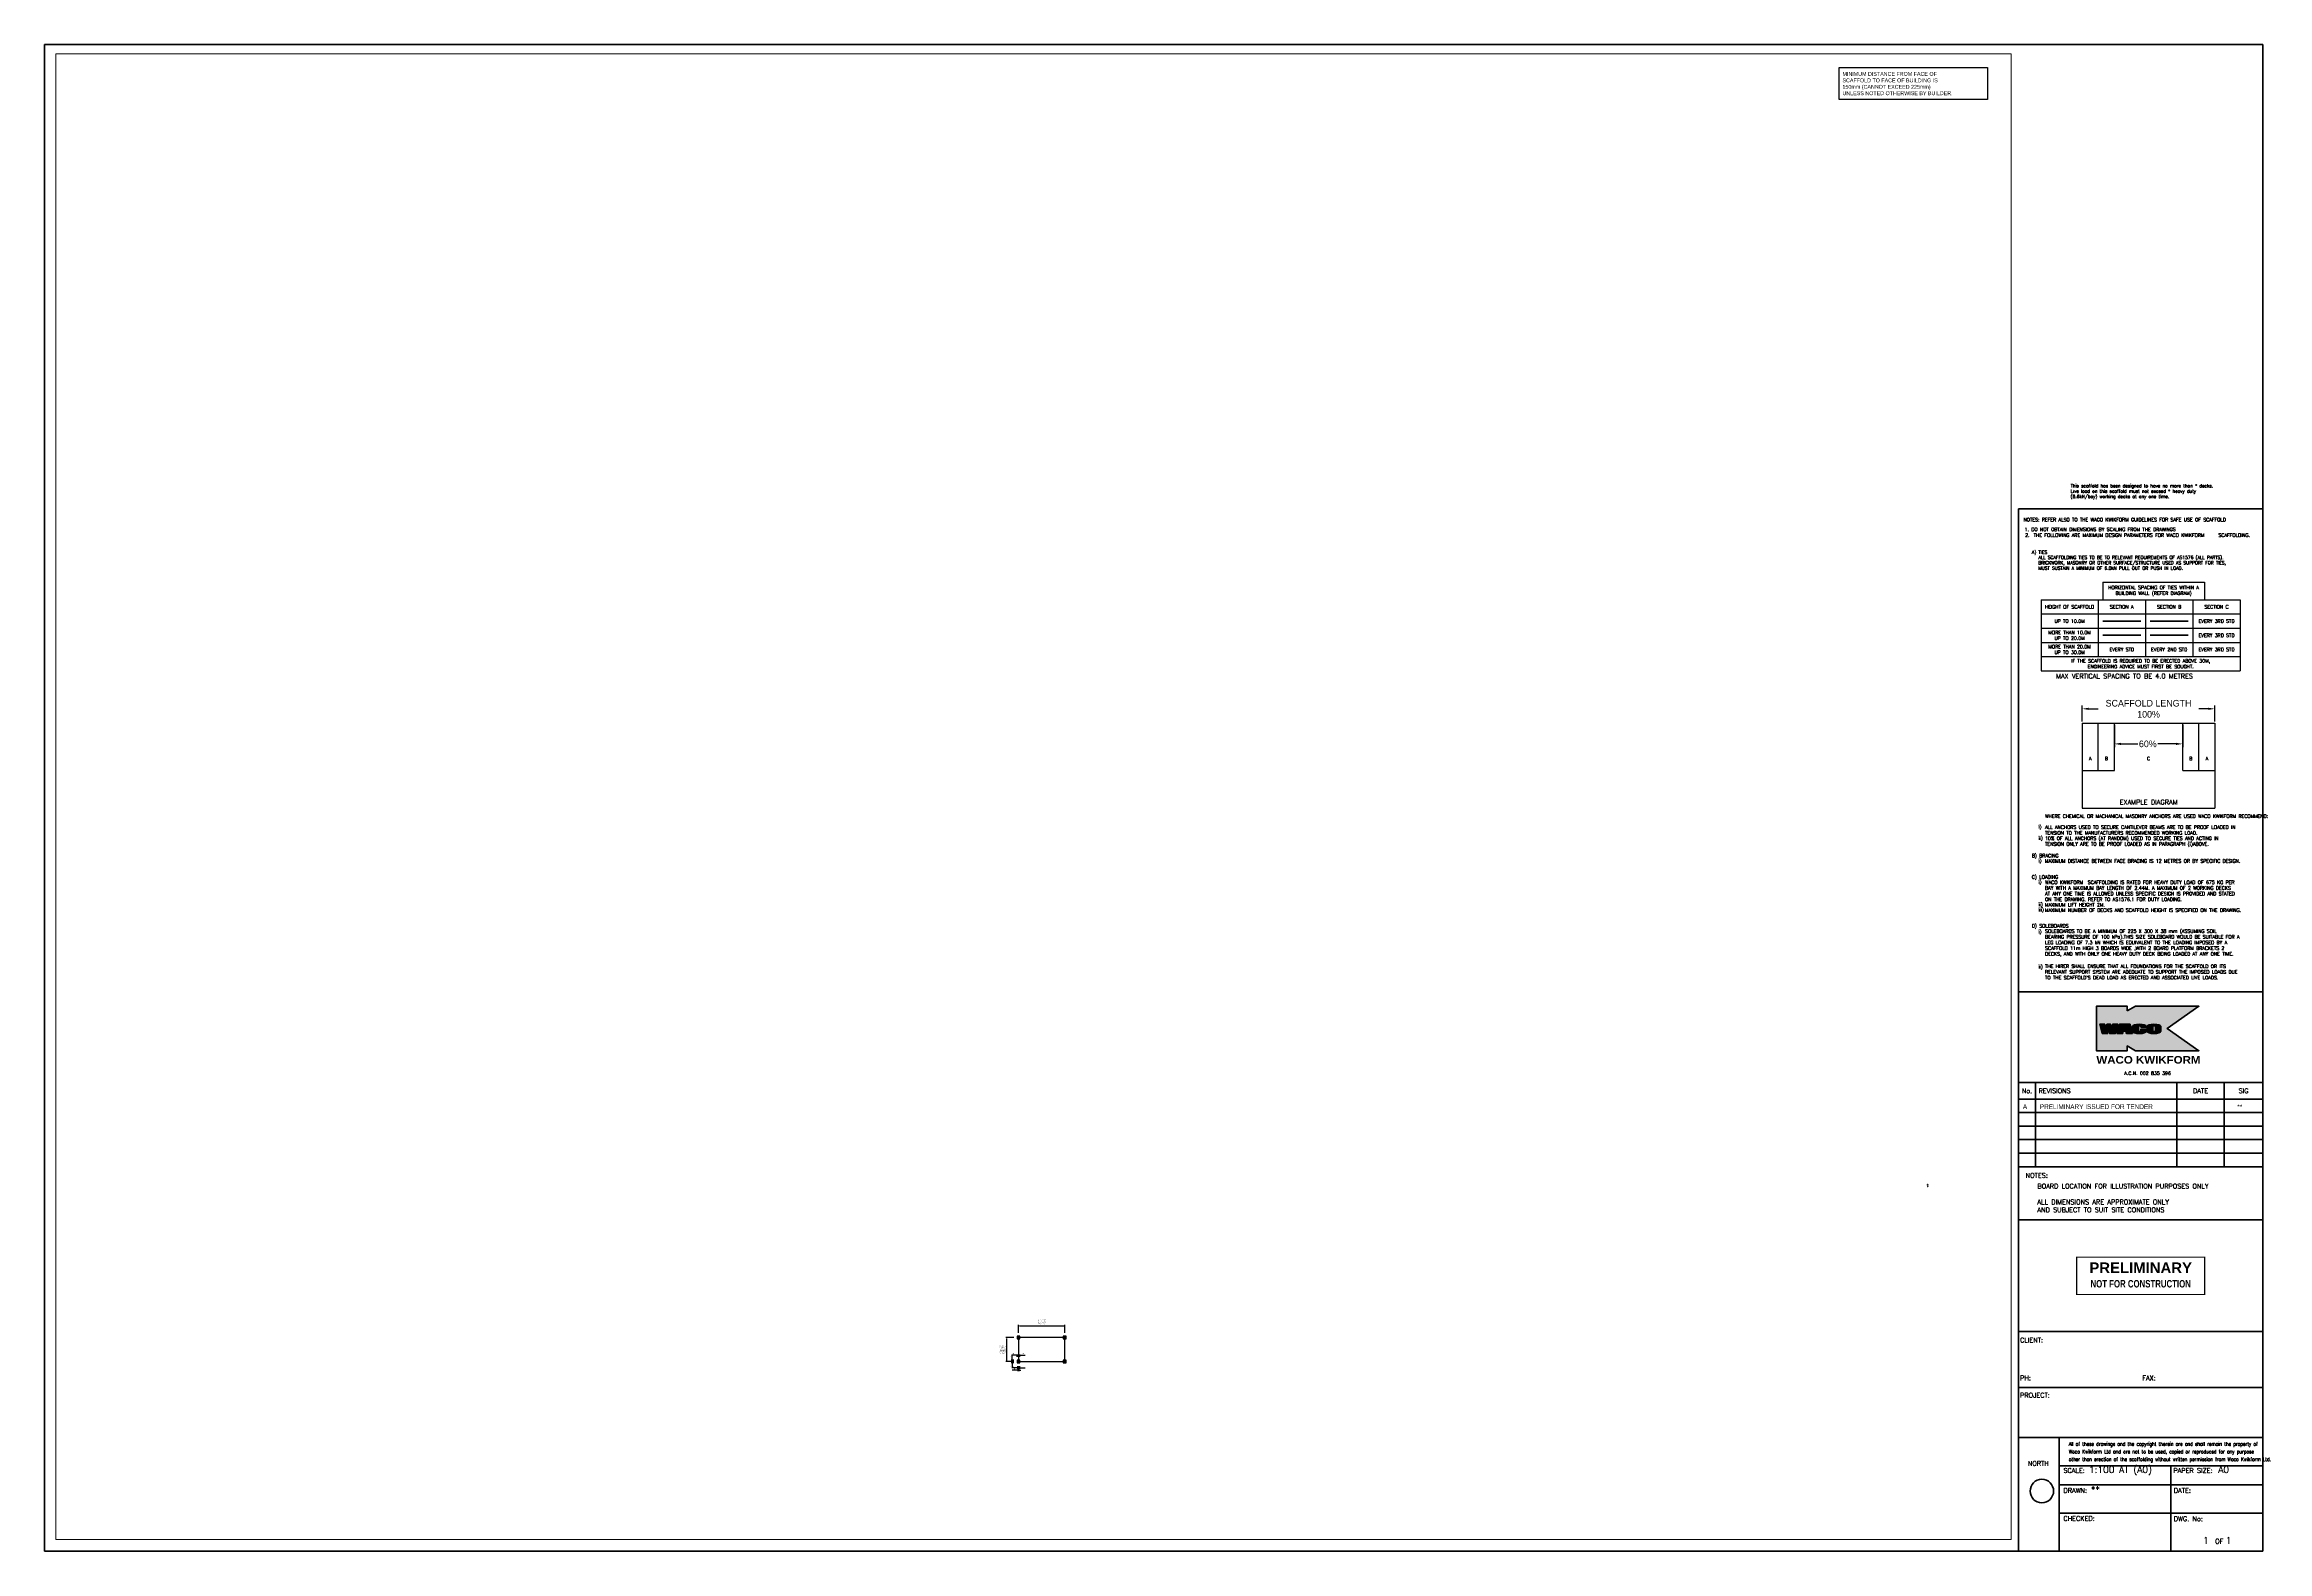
# Paper-space layout 'WACO Kwikform A0 Drawing Sheet' of a CAD drawing. Header units: millimetres. Extents: x 0 to 1172, y 0 to 795.
# The model-space entities are those that its viewports show. They can reach past a viewport. Long polylines and large blocks are cut down to what shows.
import ezdxf
from ezdxf.enums import TextEntityAlignment as Align

# ---------------------------------------------------------------- set-up
doc = ezdxf.new("R2010")
doc.units = ezdxf.units.MM
doc.header["$PDMODE"] = 34
doc.header["$PDSIZE"] = -10
doc.linetypes.add('KwikScaf_DASHED', pattern=[3.75, 2.5, -1.25])
doc.layers.get('0').update_dxf_attribs({"linetype": 'CONTINUOUS'})
doc.layers.get('Defpoints').update_dxf_attribs({"linetype": 'CONTINUOUS'})
for name, color, linetype in [('DISTANCE', 3, 'CONTINUOUS'), ('PRELIMINARY', 7, 'CONTINUOUS'), ('RED', 8, 'CONTINUOUS')]:
    doc.layers.add(name, color=color, linetype=linetype)
for name, color, linetype, lineweight in [('Sheet 018', 10, 'CONTINUOUS', 18), ('Sheet 025', 7, 'CONTINUOUS', 25), ('Sheet 035', 5, 'CONTINUOUS', 35), ('Sheet 050', 130, 'CONTINUOUS', 50), ('Sheet 070', 180, 'CONTINUOUS', 70)]:
    doc.layers.add(name, color=color, linetype=linetype, lineweight=lineweight)
doc.layers.add('Viewport', color=7, linetype='CONTINUOUS', plot=False)
doc.styles.add('ARCH', font='archd.shx', dxfattribs={"height": 250})
doc.styles.add('ROMANS', font='romans')
doc.styles.add('STAMP', font='ARIALBD.TTF')
doc.styles.add('WACO', font='ariblk.TTF')
doc.dimstyles.new('ISO-25', dxfattribs={"dimscale": 0, "dimtxt": 250, "dimasz": 250, "dimexe": 125, "dimexo": 125, "dimgap": 125, "dimtad": 1, "dimdec": 0, "dimdsep": 46, "dimtxsty": 'Standard', "dimcen": 250, "dimclrd": 256, "dimclre": 256, "dimclrt": 256, "dimazin": 0, "dimtfac": 1, "dimtdec": 0, "dimtmove": 0, "dimatfit": 3, "dimfxl": 1, "dimlwd": -1, "dimlwe": -1, "dimarcsym": 0})
doc.dimstyles.new('ISO-35', dxfattribs={"dimscale": 0, "dimtxt": 3.5, "dimasz": 3.5, "dimexe": 1.75, "dimexo": 0.875, "dimgap": 0.875, "dimtad": 1, "dimdsep": 46, "dimtxsty": 'Standard', "dimcen": 3.5, "dimadec": 0, "dimazin": 0, "dimtfac": 1, "dimtmove": 2, "dimatfit": 3, "dimfxl": 1, "dimtolj": 1, "dimtzin": 0, "dimarcsym": 0})
pattern_1 = [(0, (0, 0), (0, 0.174625), [0.127, -0.047625]), (90, (0, 0), (-0.174625, 1.069234422681163e-17), [0.127, -0.047625])]

# ---------------------------------------------------------------- blocks, each defined once
blk = doc.blocks.new('PREL')
at = {"layer": 'RED', "const_width": 100}
blk.add_lwpolyline([(6000, 1750), (-6000, 1750), (-6000, -1750.000000000004), (6000, -1750)], close=True, dxfattribs=at)
at = {"layer": 'RED', "style": 'STAMP'}
blk.add_text('PRELIMINARY', height=1000, dxfattribs=at).set_placement((0, 750), align=Align.MIDDLE)
at = {"layer": 'RED', "style": 'STAMP', "width": 0.75}
blk.add_text('NOT FOR CONSTRUCTION', height=700, dxfattribs=at).set_placement((0, -750), align=Align.MIDDLE)
blk = doc.blocks.new('REVDES')
at = {"style": 'ARCH'}
for tag, p in [('01', (2.307452727952295, 1.872837048815029)), ('03', (87.68326290768528, 1.872837048815029)), ('04', (115.3727178601732, 1.872837048815029))]:
    blk.add_attdef(tag, p, '', height=2.5, dxfattribs=at)
at = {"style": 'ARCH', "width": 0.85}
blk.add_attdef('02', (11.24883436304526, 1.872837048815029), '', height=2.5, dxfattribs=at)
blk = doc.blocks.new('*D31')
at = {"color": 0, "lineweight": -2}
for p, q in [((1074.685228284129, 437.8520134905011), (1074.685228284129, 446.2249631015466)), ((1144.685228284129, 437.8520134905011), (1144.685228284129, 446.2249631015466)), ((1078.185228284129, 444.4749631015466), (1083.143561617462, 444.4749631015466)), ((1141.185228284129, 444.4749631015466), (1136.226894950795, 444.4749631015466))]:
    blk.add_line(p, q, dxfattribs=at)
at = {"color": 0}
for points in [[(1078.185228284129, 445.0582964348799), (1078.185228284129, 443.8916297682132), (1074.685228284129, 444.4749631015466)], [(1141.185228284129, 445.0582964348799), (1141.185228284129, 443.8916297682132), (1144.685228284129, 444.4749631015466)]]:
    blk.add_solid(points, dxfattribs=at)
at = {"layer": 'Defpoints', "color": 0}
for p in [(1074.685228284129, 436.9770134905011), (1144.685228284129, 444.4749631015466), (1144.685228284129, 436.9770134905011)]:
    blk.add_point(p, dxfattribs=at)
at = {"color": 0, "insert": (1109.685228284129, 444.4749631015466), "char_height": 3.5, "attachment_point": 5}
blk.add_mtext('\\A1;SCAFFOLD LENGTH\\P100%', dxfattribs=at)
blk = doc.blocks.new('*D32')
at = {"color": 0, "lineweight": -2}
for p, q in [((1091.685228284129, 436.1020134905011), (1091.685228284129, 424.2111625901071)), ((1127.685228284129, 436.1020134905011), (1127.685228284129, 424.2111625901071)), ((1095.185228284129, 425.9611625901071), (1104.048374619526, 425.9611625901071)), ((1124.185228284129, 425.9611625901071), (1114.548374619526, 425.9611625901071))]:
    blk.add_line(p, q, dxfattribs=at)
at = {"color": 0}
for points in [[(1095.185228284129, 426.5444959234404), (1095.185228284129, 425.3778292567738), (1091.685228284129, 425.9611625901071)], [(1124.185228284129, 426.5444959234404), (1124.185228284129, 425.3778292567738), (1127.685228284129, 425.9611625901071)]]:
    blk.add_solid(points, dxfattribs=at)
at = {"layer": 'Defpoints', "color": 0}
for p in [(1091.685228284129, 436.9770134905011), (1127.685228284129, 436.9770134905011), (1127.685228284129, 425.9611625901071)]:
    blk.add_point(p, dxfattribs=at)
at = {"color": 0, "insert": (1109.298374619526, 425.9611625901071), "char_height": 3.5, "attachment_point": 5}
blk.add_mtext('\\A1;60%', dxfattribs=at)
blk = doc.blocks.new('REVISED TITLE')
at = {"layer": 'Sheet 025', "style": 'ROMANS'}
for s, p in [('CLIENT:', (-128.0498279852463, 110.1534623551543)), ('PH:', (-128.0498279852463, 90.15346235515432)), ('PROJECT:', (-128.0498279852463, 81.06238052590771)), ('FAX:', (-63.59748607163732, 90.15346235515432)), ('SCALE:', (-105.1948064830939, 41.33143520308323)), ('PAPER SIZE:', (-47.19480648309394, 41.33143520308323)), ('DRAWN:', (-105.1948064830939, 30.85301372103123)), ('DATE:', (-46.99157308244315, 30.85301372103123)), ('CHECKED:', (-105.1948064830939, 16.0386946920101)), ('DWG. No:', (-46.99157308244315, 15.85803246637835)), ('OF', (-25.1807061546387, 3.979074525860824))]:
    blk.add_text(s, height=2.5, dxfattribs=at).set_placement(p)
at = {"layer": 'Sheet 035', "style": 'ROMANS'}
for tag, p in [('CLIENT_CONTACT', (-110.6119119359905, 110.1534623551542)), ('COMPANY', (-110.6119119359905, 105.1534623551542)), ('ADDRESS_STREET', (-110.6119119359905, 100.1534623551542)), ('CITY', (-110.6119119359905, 95.15346235515423)), ('PHONE_NO.', (-110.6119119359905, 90.15346235515423)), ('PROJECT_TITLE:', (-110.6119119359905, 81.06238052590763)), ('FAX_NO.', (-46.1595700223815, 90.15346235515423)), ('PROJECT_DESCRIPTION', (-110.6119119359905, 76.06238052590763)), ('PROJECT_DESCRIPTION_2', (-110.6119119359905, 71.06238052590763)), ('PROJECT_DESCRIPTION_3', (-110.6119119359905, 66.06238052590763)), ('PROJECT_DESCRIPTION_4', (-110.6119119359905, 61.06238052590763)), ('SCALE', (-91.75689043383812, 41.33143520308315)), ('PAPER_SIZE', (-23.55522091750794, 41.33143520308315)), ('DRAFTSMAN', (-90.75689043383812, 30.85301372103115)), ('DATE', (-35.55365703318733, 30.85301372103115)), ('DWG_NO', (-46.15254205980159, 9.927966762711634))]:
    blk.add_attdef(tag, p, '', height=3.5, dxfattribs=at)
for tag, p in [('PAGE_NO.', (-30.05301076199925, 3.979074525860824)), ('OF_PAGES.', (-18.05301076199925, 3.979074525860824))]:
    blk.add_attdef(tag, text='', height=3.5, dxfattribs=at).set_placement(p, align=Align.CENTER)
blk = doc.blocks.new('WACO LOGO')
h = blk.add_hatch()
h.set_pattern_fill('ANGLE', color=140, scale=0.025, style=0)
h.set_pattern_definition(pattern_1)
h.paths.add_polyline_path([(493.6865790439111, 275.2650843444418), (494.2658797477366, 273.1031046849039), (497.0865245158074, 273.1031046849039), (498.4157824539661, 278.063962846476), (495.8186887724028, 278.063962846476), (495.2317538307079, 275.8734918233334), (494.6448188890133, 278.0639628464759), (492.7283391988088, 278.0639628464759), (492.1414042571141, 275.8734918233333), (491.554469315419, 278.0639628464759), (488.957375633856, 278.063962846476), (490.2866335720145, 273.1031046849039), (493.1072783400855, 273.1031046849039)])
h = blk.add_hatch()
h.set_pattern_fill('ANGLE', color=140, scale=0.025, style=0)
h.set_pattern_definition(pattern_1)
h.paths.add_polyline_path([(504.9649994299411, 278.063962846476), (499.3191983582365, 278.0639628464759), (497.9899404200778, 273.1031046849039), (501.0104786520712, 273.1031046849039), (501.332816473558, 274.3060858118931), (502.7867823868128, 274.3060858118931), (503.1091202082998, 273.1031046849039), (506.2942573680999, 273.1031046849039)])
h.paths.add_polyline_path([(502.142098894089, 276.7120773615401), (502.6042909886477, 274.9871529817897), (501.67990679953, 274.9871529817896)], flags=16)
h = blk.add_hatch()
h.set_pattern_fill('ANGLE', color=140, scale=0.025, style=0)
h.set_pattern_definition(pattern_1)
edge = h.paths.add_edge_path()
edge.add_ellipse((509.9696194084258, 276.8441062814665), major_axis=(-0.6583978019034475, 0), ratio=0.455651581965631, start_angle=180, end_angle=360, ccw=False)
edge.add_line((510.6280172103292, 276.8441062814661), (510.6280172103295, 276.4243361591614))
edge.add_line((510.6280172103295, 276.4243361591614), (513.4879303756703, 276.4243361591614))
edge.add_line((513.4879303756703, 276.4243361591614), (513.4879303756703, 276.9639628464759))
edge.add_ellipse((509.8772633327417, 276.963962846476), major_axis=(-3.610667042928525, 0), ratio=0.3046528486071202, start_angle=180, end_angle=360)
edge.add_line((506.2665962898132, 276.9639628464759), (506.2665962898134, 274.203104684903))
edge.add_ellipse((509.8772633327417, 274.2031046849039), major_axis=(-3.610667042928525, 0), ratio=0.3046528486071202, start_angle=0, end_angle=180)
edge.add_line((513.4879303756703, 274.2031046849042), (513.4879303756701, 275.4989191762972))
edge.add_line((513.4879303756701, 275.4989191762972), (510.6280172103296, 275.4989191762972))
edge.add_line((510.6280172103296, 275.4989191762972), (510.6280172103293, 274.4432469611477))
edge.add_ellipse((509.9696194084258, 274.4827713252667), major_axis=(-0.6583978019034475, 0), ratio=0.455651581965631, start_angle=0, end_angle=180, ccw=False)
edge.add_line((509.3112216065223, 274.4827713252665), (509.3112216065224, 276.8836306455854))
h = blk.add_hatch()
h.set_pattern_fill('ANGLE', color=140, scale=0.025, style=0)
h.set_pattern_definition(pattern_1)
edge = h.paths.add_edge_path()
edge.add_ellipse((517.5612923849794, 276.963962846476), major_axis=(-3.610667042928525, 0), ratio=0.3046528486071202, start_angle=180, end_angle=360)
edge.add_line((513.9506253420509, 276.9639628464758), (513.9506253420512, 274.2031046849027))
edge.add_ellipse((517.5612923849794, 274.2031046849039), major_axis=(-3.610667042928525, 0), ratio=0.3046528486071202, start_angle=0, end_angle=180)
edge.add_line((521.1719594279082, 274.2031046849049), (521.1719594279083, 276.9639628464747))
edge = h.paths.add_edge_path(flags=16)
edge.add_ellipse((517.6536484606638, 276.8441062814665), major_axis=(-0.6583978019034475, 0), ratio=0.455651581965631, start_angle=180, end_angle=360, ccw=False)
edge.add_line((518.3120462625673, 276.8441062814667), (518.312046262567, 274.4432469611473))
edge.add_ellipse((517.6536484606638, 274.4827713252667), major_axis=(-0.6583978019034475, 0), ratio=0.455651581965631, start_angle=0, end_angle=180, ccw=False)
edge.add_line((516.9952506587601, 274.4827713252678), (516.9952506587601, 276.8836306455852))
at = {"layer": 'Sheet 070'}
h = blk.add_hatch(color=51, dxfattribs=at)
h.paths.add_polyline_path([(501.67990679953, 274.9871529817896), (502.6042909886478, 274.9871529817897), (502.142098894089, 276.7120773615399)], flags=0)
h.paths.add_polyline_path([(506.2942573680998, 273.1031046849039), (504.9649994299411, 278.063962846476), (499.3191983582365, 278.0639628464759), (497.9899404200778, 273.1031046849039), (501.0104786520712, 273.1031046849039), (501.3328164735581, 274.3060858118931), (502.7867823868128, 274.3060858118931), (503.1091202082998, 273.1031046849039)], flags=16)
h.paths.add_polyline_path([(490.2866335720146, 273.1031046849039), (488.9573756338559, 278.063962846476), (491.5544693154191, 278.0639628464759), (492.1414042571141, 275.8734918233334), (492.728339198809, 278.063962846476), (494.6448188890131, 278.0639628464759), (495.2317538307079, 275.8734918233334), (495.8186887724028, 278.0639628464759), (498.4157824539661, 278.063962846476), (497.0865245158075, 273.1031046849039), (494.2658797477366, 273.1031046849039), (493.686579043911, 275.2650843444418), (493.1072783400855, 273.1031046849039)], flags=16)
h.paths.add_polyline_path([(503.4423537131524, 285.0615872322845), (503.4423537131527, 287.5615872322844), (487.1923537131524, 287.5615872322844), (487.1923537131527, 264.0615872322844), (503.4423537131527, 264.0615872322844), (503.4423537131524, 266.5615872322845), (507.7724807320747, 264.0615872322844), (541.2724807320747, 264.0615872322844), (524.4917416528549, 275.8115872322845), (541.2724807320747, 287.5615872322844), (507.7724807320747, 287.5615872322844)])
edge = h.paths.add_edge_path(flags=16)
edge.add_line((510.6280172103293, 274.4827713252667), (510.6280172103295, 275.4989191762972))
edge.add_line((510.6280172103295, 275.4989191762972), (513.4879303756702, 275.4989191762972))
edge.add_line((513.4879303756702, 275.4989191762972), (513.4879303756702, 274.2031046849039))
edge.add_ellipse((509.8772633327417, 274.2031046849039), major_axis=(-3.610667042928525, 0), ratio=0.3046528486071202, start_angle=0, end_angle=180, ccw=False)
edge.add_line((506.2665962898134, 274.2031046849039), (506.2665962898132, 276.963962846476))
edge.add_ellipse((509.8772633327417, 276.963962846476), major_axis=(-3.610667042928525, 0), ratio=0.3046528486071202, start_angle=180, end_angle=360, ccw=False)
edge.add_line((513.4879303756702, 276.963962846476), (513.4879303756702, 276.4243361591614))
edge.add_line((513.4879303756702, 276.4243361591614), (510.6280172103293, 276.4243361591614))
edge.add_line((510.6280172103295, 276.4243361591614), (510.6280172103293, 276.8441062814665))
edge.add_ellipse((509.9696194084258, 276.8441062814665), major_axis=(-0.6583978019034475, 0), ratio=0.455651581965631, start_angle=180, end_angle=360)
edge.add_line((509.3112216065224, 276.8441062814665), (509.3112216065224, 274.4827713252667))
edge.add_ellipse((509.9696194084258, 274.4827713252667), major_axis=(-0.6583978019034475, 0), ratio=0.455651581965631, start_angle=0, end_angle=180)
edge = h.paths.add_edge_path(flags=16)
edge.add_ellipse((517.5612923849794, 274.2031046849039), major_axis=(-3.610667042928525, 0), ratio=0.3046528486071202, start_angle=0, end_angle=180, ccw=False)
edge.add_line((513.9506253420511, 274.2031046849039), (513.9506253420509, 276.963962846476))
edge.add_ellipse((517.5612923849794, 276.963962846476), major_axis=(-3.610667042928525, 0), ratio=0.3046528486071202, start_angle=180, end_angle=360, ccw=False)
edge.add_line((521.1719594279082, 276.963962846476), (521.1719594279082, 274.2031046849039))
edge = h.paths.add_edge_path(flags=0)
edge.add_line((516.9952506587601, 276.8441062814665), (516.9952506587601, 274.4827713252667))
edge.add_ellipse((517.6536484606638, 274.4827713252667), major_axis=(-0.6583978019034475, 0), ratio=0.455651581965631, start_angle=0, end_angle=180)
edge.add_line((518.312046262567, 274.4827713252667), (518.3120462625673, 276.8441062814665))
edge.add_ellipse((517.6536484606638, 276.8441062814665), major_axis=(-0.6583978019034475, 0), ratio=0.455651581965631, start_angle=180, end_angle=360)
for p, q in [((506.2665962898132, 276.963962846476), (506.2665962898134, 274.2031046849039)), ((509.3112216065224, 276.8441062814665), (509.3112216065224, 274.4827713252667)), ((510.6280172103293, 276.8441062814665), (510.6280172103295, 276.4243361591614)), ((510.6280172103293, 276.4243361591614), (513.4879303756702, 276.4243361591614)), ((513.4879303756702, 276.4243361591614), (513.4879303756702, 276.963962846476)), ((513.9506253420509, 276.963962846476), (513.9506253420511, 274.2031046849039)), ((516.9952506587601, 276.8441062814665), (516.9952506587601, 274.4827713252667)), ((518.3120462625673, 276.8441062814665), (518.312046262567, 274.4827713252667)), ((521.1719594279082, 274.2031046849039), (521.1719594279082, 276.963962846476))]:
    blk.add_line(p, q, dxfattribs=at)
at = {"layer": 'Sheet 070', "color": 7}
blk.add_lwpolyline([(503.4423537131524, 285.0615872322845), (503.4423537131527, 287.5615872322844), (487.1923537131524, 287.5615872322844), (487.1923537131527, 264.0615872322844), (503.4423537131527, 264.0615872322844), (503.4423537131524, 266.5615872322845), (507.7724807320747, 264.0615872322844), (541.2724807320747, 264.0615872322844), (524.4917416528549, 275.8115872322845), (541.2724807320747, 287.5615872322844), (507.7724807320747, 287.5615872322844)], close=True, dxfattribs=at)
at = {"layer": 'Sheet 070'}
for points in [[(490.2866335720146, 273.1031046849039), (488.9573756338559, 278.063962846476), (491.5544693154191, 278.0639628464759), (492.1414042571141, 275.8734918233334), (492.728339198809, 278.063962846476), (494.6448188890131, 278.0639628464759), (495.2317538307079, 275.8734918233334), (495.8186887724028, 278.0639628464759), (498.4157824539661, 278.063962846476), (497.0865245158075, 273.1031046849039), (494.2658797477366, 273.1031046849039), (493.686579043911, 275.2650843444418), (493.1072783400855, 273.1031046849039), (490.2866335720146, 273.1031046849039)], [(506.2942573680998, 273.1031046849039), (504.9649994299411, 278.063962846476), (499.3191983582365, 278.0639628464759), (497.9899404200778, 273.1031046849039), (501.0104786520712, 273.1031046849039), (501.3328164735581, 274.3060858118931), (502.7867823868128, 274.3060858118931), (503.1091202082998, 273.1031046849039)], [(501.67990679953, 274.9871529817896), (502.6042909886478, 274.9871529817897), (502.142098894089, 276.7120773615399)]]:
    blk.add_lwpolyline(points, close=True, dxfattribs=at)
blk.add_lwpolyline([(510.6280172103293, 274.4827713252667), (510.6280172103295, 275.4989191762972), (513.4879303756702, 275.4989191762972), (513.4879303756702, 274.2031046849039)], dxfattribs=at)
for centre, major_axis, ratio in [((509.8772633327417, 276.963962846476), (-3.610667042928525, 0), 0.3046528486071202), ((509.9696194084258, 276.8441062814665), (-0.6583978019034475, 0), 0.455651581965631), ((517.5612923849794, 276.963962846476), (-3.610667042928525, 0), 0.3046528486071202), ((517.6536484606638, 276.8441062814665), (-0.6583978019034475, 0), 0.455651581965631)]:
    blk.add_ellipse(centre, major_axis=major_axis, ratio=ratio, start_param=3.141592653589793, end_param=6.283185307179586, dxfattribs=at)
at = {"layer": 'Sheet 070', "extrusion": (0, 0, -1)}
for centre, major_axis, ratio in [((509.8772633327417, 274.2031046849039), (-3.610667042928525, 0), 0.3046528486071202), ((509.9696194084258, 274.4827713252667), (-0.6583978019034475, 0), 0.455651581965631), ((517.5612923849794, 274.2031046849039), (-3.610667042928525, 0), 0.3046528486071202), ((517.6536484606638, 274.4827713252667), (-0.6583978019034475, 0), 0.455651581965631)]:
    blk.add_ellipse(centre, major_axis=major_axis, ratio=ratio, start_param=3.141592653589793, end_param=6.283185307179586, dxfattribs=at)
blk = doc.blocks.new('*D39')
for p, q in [((47706.64725984722, 8018.118983442379), (47285.88948795649, 8018.118983442379)), ((47335.88948795649, 6802.118983442379), (47335.88948795649, 7968.118983442379)), ((47706.64725984722, 6752.118983442379), (47285.88948795649, 6752.118983442379))]:
    blk.add_line(p, q)
for points in [[(47327.55615462315, 7968.118983442379), (47344.22282128983, 7968.118983442379), (47335.88948795649, 8018.118983442379)], [(47327.55615462315, 6802.118983442379), (47344.22282128983, 6802.118983442379), (47335.88948795649, 6752.118983442379)]]:
    blk.add_solid(points)
at = {"layer": 'Defpoints', "color": 0}
for p in [(47335.88948795649, 8018.118983442379), (47756.64725984722, 8018.118983442379), (47756.64725984722, 6752.118983442379)]:
    blk.add_point(p, dxfattribs=at)
at = {"insert": (47115.88948795649, 7385.118983442387), "char_height": 100, "attachment_point": 5, "rotation": 90}
blk.add_mtext('{\\H0.48x;10 Boards 2438\\P7 Boards 1825\\P5 Boards 1266\\P3 Boards 758}', dxfattribs=at)
blk = doc.blocks.new('*D40')
for p, q in [((47956.64725984722, 8268.118983442379), (47956.64725984722, 8688.876755333105)), ((48006.64725984722, 8638.876755333105), (50344.64725984722, 8638.876755333105)), ((50394.64725984722, 8268.118983442379), (50394.64725984722, 8688.876755333105))]:
    blk.add_line(p, q)
for points in [[(48006.64725984722, 8647.21008866644), (48006.64725984722, 8630.543421999771), (47956.64725984722, 8638.876755333105)], [(50344.64725984722, 8647.21008866644), (50344.64725984722, 8630.543421999771), (50394.64725984722, 8638.876755333105)]]:
    blk.add_solid(points)
at = {"layer": 'Defpoints', "color": 0}
for p in [(47956.64725984722, 8218.118983442379), (50394.64725984722, 8638.876755333105), (50394.64725984722, 8218.118983442379)]:
    blk.add_point(p, dxfattribs=at)
at = {"insert": (49175.64725984722, 8858.876755333105), "char_height": 100, "attachment_point": 5}
blk.add_mtext('{\\H0.48x;2438 Centers\\P1825 Centers\\P1266 Centers\\P758 Centers}', dxfattribs=at)
blk = doc.blocks.new('*D41')
for p, q in [((47906.64725984722, 7079.528561667983), (47856.64725984722, 7079.528561667983)), ((47956.64725984722, 7002.118983442379), (47956.64725984722, 7129.528561667983)), ((47956.64725984722, 7079.528561667983), (48031.64725984722, 7079.528561667983)), ((48031.64725984722, 7002.11898344237), (48031.64725984722, 7129.528561667983)), ((48081.64725984722, 7079.528561667983), (48311.64725984722, 7079.528561667983))]:
    blk.add_line(p, q)
for points in [[(47906.64725984722, 7087.861895001316), (47906.64725984722, 7071.19522833465), (47956.64725984722, 7079.528561667983)], [(48081.64725984722, 7087.861895001316), (48081.64725984722, 7071.19522833465), (48031.64725984722, 7079.528561667983)]]:
    blk.add_solid(points)
at = {"layer": 'Defpoints', "color": 0}
for p in [(48031.64725984722, 7079.528561667983), (47956.64725984722, 6952.118983442379), (48031.64725984722, 6952.11898344237)]:
    blk.add_point(p, dxfattribs=at)
at = {"insert": (48221.64725984722, 7153.528561667983), "char_height": 100, "attachment_point": 5}
blk.add_mtext('{\\H0.48x;75}', dxfattribs=at)
blk = doc.blocks.new('*D42')
for p, q in [((47831.64725984721, 7079.528561667983), (47601.64725984721, 7079.528561667983)), ((47881.64725984721, 7002.11898344237), (47881.64725984721, 7129.528561667983)), ((47956.64725984722, 7079.528561667983), (47881.64725984721, 7079.528561667983)), ((47956.64725984722, 7002.118983442379), (47956.64725984722, 7129.528561667983)), ((48006.64725984722, 7079.528561667983), (48056.64725984722, 7079.528561667983))]:
    blk.add_line(p, q)
for points in [[(47831.64725984721, 7087.861895001316), (47831.64725984721, 7071.19522833465), (47881.64725984721, 7079.528561667983)], [(48006.64725984722, 7087.861895001316), (48006.64725984722, 7071.19522833465), (47956.64725984722, 7079.528561667983)]]:
    blk.add_solid(points)
at = {"layer": 'Defpoints', "color": 0}
for p in [(47881.64725984721, 7079.528561667983), (47881.64725984721, 6952.11898344237), (47956.64725984722, 6952.118983442379)]:
    blk.add_point(p, dxfattribs=at)
at = {"insert": (47691.64725984721, 7153.528561667983), "char_height": 100, "attachment_point": 5}
blk.add_mtext('{\\H0.48x;75}', dxfattribs=at)
blk = doc.blocks.new('*D43')
for p, q in [((47629.23768162161, 6877.118983442386), (47629.23768162161, 7107.118983442386)), ((47706.64725984723, 6827.118983442386), (47579.23768162161, 6827.118983442386)), ((47706.64725984722, 6752.118983442379), (47579.23768162161, 6752.118983442379)), ((47629.23768162161, 6752.118983442379), (47629.23768162161, 6827.118983442386)), ((47629.23768162161, 6702.118983442379), (47629.23768162161, 6652.118983442379))]:
    blk.add_line(p, q)
for points in [[(47620.90434828828, 6877.118983442386), (47637.57101495495, 6877.118983442386), (47629.23768162161, 6827.118983442386)], [(47620.90434828828, 6702.118983442379), (47637.57101495495, 6702.118983442379), (47629.23768162161, 6752.118983442379)]]:
    blk.add_solid(points)
at = {"layer": 'Defpoints', "color": 0}
for p in [(47629.23768162161, 6827.118983442386), (47756.64725984723, 6827.118983442386), (47756.64725984722, 6752.118983442379)]:
    blk.add_point(p, dxfattribs=at)
at = {"insert": (47555.23768162161, 7017.118983442394), "char_height": 100, "attachment_point": 5, "rotation": 90}
blk.add_mtext('{\\H0.48x;75}', dxfattribs=at)
blk = doc.blocks.new('*D44')
for p, q in [((47706.64725984722, 6752.118983442379), (47579.23768162161, 6752.118983442379)), ((47706.64725984723, 6677.118983442371), (47579.23768162161, 6677.118983442371)), ((47629.23768162161, 6802.118983442379), (47629.23768162161, 6852.118983442379)), ((47629.23768162161, 6752.118983442379), (47629.23768162161, 6677.118983442371)), ((47629.23768162161, 6627.118983442371), (47629.23768162161, 6397.118983442363))]:
    blk.add_line(p, q)
for points in [[(47620.90434828828, 6802.118983442379), (47637.57101495495, 6802.118983442379), (47629.23768162161, 6752.118983442379)], [(47620.90434828828, 6627.118983442371), (47637.57101495495, 6627.118983442371), (47629.23768162161, 6677.118983442371)]]:
    blk.add_solid(points)
at = {"layer": 'Defpoints', "color": 0}
for p in [(47629.23768162161, 6677.118983442371), (47756.64725984722, 6752.118983442379), (47756.64725984723, 6677.118983442371)]:
    blk.add_point(p, dxfattribs=at)
at = {"insert": (47555.23768162161, 6487.118983442371), "char_height": 100, "attachment_point": 5, "rotation": 90}
blk.add_mtext('{\\H0.48x;75}', dxfattribs=at)
blk = doc.blocks.new('*D45')
for p, q in [((47930.64725984722, 6424.709405216774), (47880.64725984722, 6424.709405216774)), ((47980.64725984722, 6502.118983442379), (47980.64725984722, 6374.709405216774)), ((47980.64725984722, 6424.709405216774), (48007.55457321743, 6424.709405216774)), ((48007.55457321743, 6502.118983442389), (48007.55457321743, 6374.709405216774)), ((48057.55457321743, 6424.709405216774), (48307.64725984722, 6424.709405216774))]:
    blk.add_line(p, q)
for points in [[(47930.64725984722, 6433.042738550107), (47930.64725984722, 6416.376071883441), (47980.64725984722, 6424.709405216774)], [(48057.55457321743, 6433.042738550107), (48057.55457321743, 6416.376071883441), (48007.55457321743, 6424.709405216774)]]:
    blk.add_solid(points)
at = {"layer": 'Defpoints', "color": 0}
for p in [(47980.64725984722, 6552.118983442379), (48007.55457321743, 6552.118983442389), (48007.55457321743, 6424.709405216774)]:
    blk.add_point(p, dxfattribs=at)
at = {"insert": (48221.64725984722, 6498.709405216774), "char_height": 100, "attachment_point": 5}
blk.add_mtext('{\\H0.48x;30}', dxfattribs=at)
blk = doc.blocks.new('*D46')
for p, q in [((47852.52421079332, 6424.709405216774), (47605.64725984721, 6424.709405216774)), ((47902.52421079332, 6502.118983442385), (47902.52421079332, 6374.709405216774)), ((47932.64725984722, 6424.709405216774), (47902.52421079332, 6424.709405216774)), ((47932.64725984722, 6501.226418820996), (47932.64725984722, 6374.709405216774)), ((47982.64725984722, 6424.709405216774), (48032.64725984722, 6424.709405216774))]:
    blk.add_line(p, q)
for points in [[(47852.52421079332, 6433.042738550107), (47852.52421079332, 6416.376071883441), (47902.52421079332, 6424.709405216774)], [(47982.64725984722, 6433.042738550107), (47982.64725984722, 6416.376071883441), (47932.64725984722, 6424.709405216774)]]:
    blk.add_solid(points)
at = {"layer": 'Defpoints', "color": 0}
for p in [(47902.52421079332, 6552.118983442385), (47902.52421079332, 6424.709405216774), (47932.64725984722, 6551.226418820996)]:
    blk.add_point(p, dxfattribs=at)
at = {"insert": (47691.64725984721, 6498.709405216774), "char_height": 100, "attachment_point": 5}
blk.add_mtext('{\\H0.48x;30}', dxfattribs=at)
blk = doc.blocks.new('*D47')
for p, q in [((47882.64725984722, 6297.299826991163), (47631.77030890111, 6297.299826991163)), ((47932.64725984722, 6374.709405216774), (47932.64725984722, 6247.299826991163)), ((47980.64725984722, 6297.299826991163), (47932.64725984722, 6297.299826991163)), ((47980.64725984722, 6373.816840595385), (47980.64725984722, 6247.299826991163)), ((48030.64725984722, 6297.299826991163), (48080.64725984722, 6297.299826991163))]:
    blk.add_line(p, q)
for points in [[(47882.64725984722, 6305.633160324496), (47882.64725984722, 6288.96649365783), (47932.64725984722, 6297.299826991163)], [(48030.64725984722, 6305.633160324496), (48030.64725984722, 6288.96649365783), (47980.64725984722, 6297.299826991163)]]:
    blk.add_solid(points)
at = {"layer": 'Defpoints', "color": 0}
for p in [(47932.64725984722, 6424.709405216774), (47932.64725984722, 6297.299826991163), (47980.64725984722, 6423.816840595385)]:
    blk.add_point(p, dxfattribs=at)
at = {"insert": (47721.77030890111, 6371.299826991163), "char_height": 100, "attachment_point": 5}
blk.add_mtext('{\\H0.48x;48}', dxfattribs=at)

msp = doc.modelspace()

# ---------------------------------------------------------------- linework, layer by layer
for p, q in [((95898.97582336588, 16055.49867651475), (95908.62371667467, 16087.14528025495)), ((95898.97582336588, 16016.97725725476), (95908.62371667467, 15985.33065351456)), ((95927.61321602299, 16055.49867651475), (95917.96532271423, 16087.14528025495)), ((95927.61321602299, 16016.97725725477), (95917.96532271423, 15985.33065351456)), ((47937.38655021723, 8032.437679770926), (47905.73994647702, 8022.78978646217)), ((47937.38655021722, 8003.800287113831), (47905.73994647701, 8013.448180422616)), ((47942.32856351867, 8037.379693072369), (47951.97645682745, 8069.026296812575)), ((47942.32856351867, 7998.858273812381), (47951.97645682745, 7967.211670072174)), ((47970.96595617577, 8037.379693072369), (47961.31806286701, 8069.026296812568)), ((47970.96595617577, 7998.858273812388), (47961.31806286701, 7967.211670072182)), ((47975.90796947721, 8032.437679770926), (48007.55457321741, 8022.78978646217)), ((47975.90796947722, 8003.800287113831), (48007.55457321742, 8013.448180422616)), ((50375.38655021723, 8032.437679770926), (50343.73994647702, 8022.78978646217)), ((50375.38655021722, 8003.800287113831), (50343.73994647701, 8013.448180422616)), ((50380.32856351867, 8037.379693072369), (50389.97645682745, 8069.026296812575)), ((50380.32856351867, 7998.858273812381), (50389.97645682745, 7967.211670072174)), ((50408.96595617577, 8037.379693072369), (50399.31806286701, 8069.026296812568)), ((50408.96595617577, 7998.858273812388), (50399.31806286701, 7967.211670072182)), ((50413.90796947721, 8032.437679770926), (50445.55457321741, 8022.78978646217)), ((50413.90796947722, 8003.800287113831), (50445.55457321742, 8013.448180422616)), ((47937.38655021723, 6766.437679770926), (47905.73994647702, 6756.78978646217)), ((47937.38655021722, 6737.800287113831), (47905.73994647701, 6747.448180422616)), ((47942.32856351867, 6771.379693072369), (47951.97645682745, 6803.026296812575)), ((47942.32856351867, 6732.858273812381), (47951.97645682745, 6701.211670072174)), ((47970.96595617577, 6771.379693072369), (47961.31806286701, 6803.026296812568)), ((47970.96595617577, 6732.858273812388), (47961.31806286701, 6701.211670072182)), ((47975.90796947721, 6766.437679770926), (48007.55457321741, 6756.78978646217)), ((47975.90796947722, 6737.800287113831), (48007.55457321742, 6747.448180422616)), ((50375.38655021723, 6766.437679770926), (50343.73994647702, 6756.78978646217)), ((50375.38655021722, 6737.800287113831), (50343.73994647701, 6747.448180422616)), ((50380.32856351867, 6771.379693072369), (50389.97645682745, 6803.026296812575)), ((50380.32856351867, 6732.858273812381), (50389.97645682745, 6701.211670072174)), ((50408.96595617577, 6771.379693072369), (50399.31806286701, 6803.026296812568)), ((50408.96595617577, 6732.858273812388), (50399.31806286701, 6701.211670072182)), ((50413.90796947721, 6766.437679770926), (50445.55457321741, 6756.78978646217)), ((50413.90796947722, 6737.800287113831), (50445.55457321742, 6747.448180422616))]:
    msp.add_line(p, q)
for points in [[(47881.64725984722, 7943.118983442378), (48031.64725984722, 7943.118983442378), (48031.64725984722, 8093.118983442378), (47881.64725984722, 8093.118983442378)], [(50319.64725984722, 7943.118983442378), (50469.64725984722, 7943.118983442378), (50469.64725984722, 8093.118983442378), (50319.64725984722, 8093.118983442378)], [(47881.64725984722, 6677.118983442378), (48031.64725984722, 6677.118983442378), (48031.64725984722, 6827.118983442378), (47881.64725984722, 6827.118983442378)], [(50319.64725984722, 6677.118983442378), (50469.64725984722, 6677.118983442378), (50469.64725984722, 6827.118983442378), (50319.64725984722, 6827.118983442378)]]:
    msp.add_lwpolyline(points, close=True)
at = {"linetype": 'KwikScaf_DASHED'}
msp.add_lwpolyline([(47956.64725984722, 8018.118983442379), (47956.64725984722, 6752.118983442379), (50394.64725984722, 6752.118983442379), (50394.64725984722, 8018.118983442379)], close=True, dxfattribs=at)
for centre in [(47956.64725984722, 8018.118983442379), (50394.64725984722, 8018.118983442379), (47956.64725984722, 6752.118983442379), (50394.64725984722, 6752.118983442379)]:
    msp.add_circle(centre, 24)
for centre, start, end in [((95913.29451969445, 16085.36101593865), 20.90704489621447, 159.0929551037368), ((95913.29451969445, 15987.11491783086), 200.9070448962631, 339.0929551037369), ((47907.52421079332, 8018.118983442393), 110.9070448962061, 249.092955103794), ((47956.64725984723, 8067.242032496273), 20.90704489626315, 159.0929551037368), ((47956.64725984723, 7968.995934388477), 200.9070448962631, 339.0929551037369), ((48005.77030890112, 8018.118983442393), 290.9070448962631, 69.09295510373687), ((50345.52421079332, 8018.118983442393), 110.9070448961988, 249.0929551038012), ((50394.64725984723, 8067.242032496273), 20.90704489626443, 159.0929551037356), ((50394.64725984723, 7968.995934388477), 200.9070448962644, 339.0929551037356), ((50443.77030890112, 8018.118983442393), 290.9070448962548, 69.09295510374524), ((47907.52421079332, 6752.118983442393), 110.9070448962053, 249.0929551037947), ((47956.64725984723, 6801.242032496273), 20.90704489626692, 159.0929551037331), ((47956.64725984723, 6702.995934388477), 200.9070448962669, 339.0929551037331), ((48005.77030890112, 6752.118983442393), 290.9070448962644, 69.09295510373559), ((50345.52421079332, 6752.118983442393), 110.9070448961981, 249.092955103802), ((50394.64725984723, 6801.242032496273), 20.9070448962682, 159.0929551037318), ((50394.64725984723, 6702.995934388477), 200.9070448962682, 339.0929551037318), ((50443.77030890112, 6752.118983442393), 290.907044896256, 69.09295510374396)]:
    msp.add_arc(centre, 5, start, end)

# ---------------------------------------------------------------- dimensions: what is measured, and where the dimension line sits
dim = msp.add_linear_dim(base=(50394.64725984722, 8638.876755333105), p1=(47956.64725984722, 8218.118983442379), p2=(50394.64725984722, 8218.118983442379), text='{\\H0.48x;2438 Centers\\P1825 Centers\\P1266 Centers\\P758 Centers}', dimstyle='ISO-25', override={"dimscale": 1, "dimtxt": 100, "dimasz": 50, "dimexe": 50, "dimexo": 50, "dimgap": 50})
dim.commit()
dim.dimension.update_dxf_attribs({"geometry": '*D40', "text_midpoint": (49175.64725984722, 8858.876755333105)})
dim = msp.add_linear_dim(base=(47335.88948795649, 8018.118983442379), p1=(47756.64725984722, 6752.118983442379), p2=(47756.64725984722, 8018.118983442379), angle=90, text='{\\H0.48x;10 Boards 2438\\P7 Boards 1825\\P5 Boards 1266\\P3 Boards 758}', dimstyle='ISO-25', override={"dimscale": 1, "dimtxt": 100, "dimasz": 50, "dimexe": 50, "dimexo": 50, "dimgap": 50})
dim.commit()
dim.dimension.update_dxf_attribs({"geometry": '*D39', "text_midpoint": (47115.88948795649, 7385.118983442387)})
for base, p1, p2, angle, text, picture, middle in [((47629.23768162161, 6827.118983442386), (47756.64725984722, 6752.118983442379), (47756.64725984723, 6827.118983442386), 90, '{\\H0.48x;75}', '*D43', (47629.23768162161, 7017.118983442394)), ((47881.64725984721, 7079.528561667983), (47956.64725984722, 6952.118983442379), (47881.64725984721, 6952.11898344237), 180, '{\\H0.48x;75}', '*D42', (47691.64725984721, 7079.528561667983)), ((47629.23768162161, 6677.118983442371), (47756.64725984722, 6752.118983442379), (47756.64725984723, 6677.118983442371), 270, '{\\H0.48x;75}', '*D44', (47629.23768162161, 6487.118983442371)), ((47902.52421079332, 6424.709405216774), (47932.64725984722, 6551.226418820996), (47902.52421079332, 6552.118983442385), 180, '{\\H0.48x;30}', '*D46', (47691.64725984721, 6424.709405216774)), ((47932.64725984722, 6297.299826991163), (47980.64725984722, 6423.816840595385), (47932.64725984722, 6424.709405216774), 180, '{\\H0.48x;48}', '*D47', (47721.77030890111, 6297.299826991163))]:
    dim = msp.add_linear_dim(base=base, p1=p1, p2=p2, angle=angle, text=text, dimstyle='ISO-25', override={"dimscale": 1, "dimtxt": 100, "dimasz": 50, "dimexe": 50, "dimexo": 50, "dimgap": 50})
    dim.commit()
    dim.dimension.update_dxf_attribs({"geometry": picture, "text_midpoint": middle, "dimtype": 160})
for base, p1, p2, text, picture, middle in [((48031.64725984722, 7079.528561667983), (47956.64725984722, 6952.118983442379), (48031.64725984722, 6952.11898344237), '{\\H0.48x;75}', '*D41', (48221.64725984722, 7079.528561667983)), ((48007.55457321743, 6424.709405216774), (47980.64725984722, 6552.118983442379), (48007.55457321743, 6552.118983442389), '{\\H0.48x;30}', '*D45', (48221.64725984722, 6424.709405216774))]:
    dim = msp.add_linear_dim(base=base, p1=p1, p2=p2, text=text, dimstyle='ISO-25', override={"dimscale": 1, "dimtxt": 100, "dimasz": 50, "dimexe": 50, "dimexo": 50, "dimgap": 50})
    dim.commit()
    dim.dimension.update_dxf_attribs({"geometry": picture, "text_midpoint": middle, "dimtype": 160})

psp = doc.layouts.new('WACO Kwikform A0 Drawing Sheet')

# ---------------------------------------------------------------- linework, layer by layer
at = {"layer": 'DISTANCE'}
psp.add_lwpolyline([(946.4601174378183, 782.8313829646546), (1024.780907750338, 782.8313829646546), (1024.780907750338, 765.9946823892103), (946.4601174378183, 765.9946823892103)], close=True, dxfattribs=at)
at = {"layer": 'Sheet 025', "color": 7}
for p, q in [((1085.532520871276, 511.2995748365905), (1139.188931717249, 511.2995748365905)), ((1085.532520871276, 511.2995748365905), (1085.532520871276, 502.0021834914737)), ((1139.188931717249, 511.2995748365905), (1139.188931717249, 502.0021834914737)), ((1053.039810435608, 502.0021834914737), (1158.039810435608, 502.0021834914737)), ((1053.039810435608, 502.0021834914737), (1053.039810435608, 464.5021834914738)), ((1053.039810435608, 494.5021834914737), (1158.039810435608, 494.5021834914737)), ((1083.039810435608, 502.0021834914737), (1083.039810435608, 472.0021834914738)), ((1108.039810435608, 502.0021834914737), (1108.039810435608, 472.0021834914738)), ((1133.039810435608, 502.0021834914737), (1133.039810435609, 472.0021834914738)), ((1158.039810435608, 502.0021834914737), (1158.039810435608, 464.5021834914738)), ((1053.039810435608, 487.0021834914737), (1158.039810435608, 487.0021834914737)), ((1053.039810435608, 479.5021834914737), (1158.039810435608, 479.5021834914737)), ((1053.039810435608, 472.0021834914737), (1158.039810435608, 472.0021834914737)), ((1053.039810435608, 464.5021834914737), (1158.039810435608, 464.5021834914737)), ((1074.685228284129, 436.9770134905011), (1144.685228284129, 436.9770134905011)), ((1074.685228284129, 436.9770134905011), (1074.685228284129, 391.9770134905011)), ((1083.185228284129, 411.9770134905011), (1083.185228284129, 436.9770134905011)), ((1091.685228284129, 411.9770134905011), (1091.685228284129, 436.9770134905011)), ((1127.685228284129, 411.9770134905011), (1127.685228284129, 436.9770134905011)), ((1136.185228284129, 411.9770134905011), (1136.185228284129, 436.9770134905011)), ((1144.685228284129, 436.9770134905011), (1144.685228284128, 391.9770134905011)), ((1074.685228284129, 411.9770134905011), (1091.685228284129, 411.9770134905011)), ((1127.685228284129, 411.9770134905011), (1144.685228284129, 411.9770134905011)), ((1074.685228284129, 391.9770134905011), (1144.685228284129, 391.9770134905011))]:
    psp.add_line(p, q, dxfattribs=at)
at = {"layer": 'Sheet 050', "color": 7}
for p, q in [((1050.129914646384, 202.8619788490269), (1050.129914646384, 247.2414737929457)), ((1124.636162784775, 202.8619788490269), (1124.636162784775, 247.2414737929456)), ((1149.636162784775, 202.8619788490269), (1149.636162784775, 247.2414737929456)), ((1041.079620871217, 238.5619788490267), (1170, 238.5619788490267)), ((1041.079620871217, 231.4219788490273), (1170, 231.4219788490273)), ((1041.079620871217, 224.2819788490261), (1170, 224.2819788490261)), ((1041.079620871217, 217.1419788490267), (1170, 217.1419788490267)), ((1041.079620871217, 210.0019788490272), (1170, 210.0019788490272)), ((1062.536638194244, 45), (1170, 45)), ((1121.5, 0), (1121.5, 45)), ((1062.536638194244, 35), (1170, 35)), ((1062.536638194244, 20), (1170, 20))]:
    psp.add_line(p, q, dxfattribs=at)
at = {"layer": 'Sheet 070', "color": 7}
for p, q in [((0, 0), (0, 795)), ((0, 795), (1170, 795)), ((1170, 795), (1170, 0)), ((1041.079620871217, 550), (1041.079620871217, 5.684341886080801e-14)), ((1041.079620871217, 550), (1170, 550)), ((1085.539810435608, 490.7521834914737), (1105.539810435608, 490.7521834914737)), ((1085.539810435608, 483.2521834914737), (1105.539810435608, 483.2521834914737)), ((1110.539810435608, 490.7521834914737), (1130.539810435608, 490.7521834914737)), ((1110.539810435608, 483.2521834914737), (1130.539810435608, 483.2521834914737)), ((1041.079620871217, 295.1425813898655), (1170, 295.1425813898654)), ((1041.079620871217, 247.2414737929456), (1170, 247.2414737929456)), ((1041.079620871217, 202.861978849026), (1170, 202.861978849026)), ((1041.079620871217, 174.8115643743182), (1170, 174.8115643743182)), ((1041.095316172782, 115.8652673783279), (1170, 115.8652673783279)), ((1041.095316172782, 86.34730939840316), (1170, 86.34730939840316)), ((1041.079620871217, 60), (1170, 60)), ((1062.536638194244, -0.1795449936275872), (1062.536638194244, 59.82045500637241)), ((1170, 0), (0, 0))]:
    psp.add_line(p, q, dxfattribs=at)
psp.add_circle((1053.411988612261, 31.74272802657993), 6.1875, dxfattribs=at)

# ---------------------------------------------------------------- block references
psp.add_blockref('WACO LOGO', (595, 5.684341886080801e-14))
at = {"color": 7}
ref = psp.add_blockref('REVDES', (1041.079620871217, 231.4219788490255), dxfattribs=at)
ref.add_attrib('01', 'A', (1043.387073599169, 233.2948158978405), dxfattribs={"height": 2.5, "style": 'ARCH'})
ref.add_attrib('02', 'PRELIMINARY ISSUED FOR TENDER', (1052.328455234262, 233.2948158978405), dxfattribs={"height": 2.5, "style": 'ARCH', "width": 0.85})
ref.add_attrib('04', '**', (1156.45233873139, 233.2948158978405), dxfattribs={"height": 2.5, "style": 'ARCH'})
psp.add_blockref('REVISED TITLE', (1170, 0)).add_auto_attribs({'SCALE': '1:100 AT (A0)', 'PAPER_SIZE': 'A0', 'DRAFTSMAN': '**', 'PAGE_NO.': '1', 'OF_PAGES.': '1'})
at = {"layer": 'PRELIMINARY', "xscale": 0.005625000000000002, "yscale": 0.005625000000000002, "zscale": 0.005625000000000002}
psp.add_blockref('PREL', (1105.539810435608, 145.338415876323), dxfattribs=at)

# ---------------------------------------------------------------- texts
at = {"layer": 'DISTANCE', "style": 'ARCH'}
for s, p in [('SCAFFOLD TO FACE OF BUILDING IS', (948.275502202534, 775.0279375395282)), ('MINIMUM DISTANCE FROM FACE OF', (948.275502202534, 778.4279375395282)), ('150mm (CANNOT EXCEED 225mm) ', (948.275502202534, 771.6279375395281)), ('UNLESS NOTED OTHERWISE BY BUILDER.', (948.275502202534, 768.2279375395282))]:
    psp.add_text(s, height=2.04, dxfattribs=at).set_placement(p)
at = {"layer": 'Sheet 018', "color": 7, "style": 'ROMANS'}
for s, height, p in [('NOTES: REFER ALSO TO THE WACO KWIKFORM GUIDELINES FOR SAFE USE OF SCAFFOLD', 1.8, (1043.734937010737, 543.3508031795375)), ('1. DO NOT OBTAIN DIMENSIONS BY SCALING FROM THE DRAWINGS', 1.8, (1044.353405009101, 538.204242711216)), ('2.', 1.8, (1044.610547866244, 535.204242711216)), ('A) TIES', 1.72494, (1048.110547866244, 526.204242711216)), ('i)', 1.8, (1051.610547866244, 381.261704664916)), ('ii)', 1.8, (1051.610547866244, 375.3904910558659)), ('B) BRACING', 1.8, (1048.110547866244, 366.0756889232606)), ('i)', 1.8, (1051.610547866244, 363.4341604688224)), ('C) LOADING', 1.8, (1048.110547866244, 354.8272605053802)), ('i)', 1.8, (1051.610547866244, 352.185732050942)), ('ii)', 1.8, (1051.610547866244, 340.3416435363091)), ('D) SOLEBOARDS', 1.8, (1048.110547866244, 329.0602906821014)), ('iii)', 1.8, (1051.610547866244, 337.5820499344437)), ('i)', 1.8, (1051.610547866244, 325.9751734062302)), ('ii)', 1.8, (1051.610547866244, 307.4559552837944))]:
    psp.add_text(s, height=height, dxfattribs=at).set_placement(p)
for s, p in [('A', (1078.935228284129, 418.2270134905011)), ('B', (1087.435228284129, 418.2270134905011)), ('C', (1109.685228284129, 418.2270134905011)), ('B', (1131.935228284129, 418.2270134905011)), ('A', (1140.435228284129, 418.2270134905011))]:
    psp.add_text(s, height=1.8, dxfattribs=at).set_placement(p, align=Align.MIDDLE_CENTER)
at = {"layer": 'Sheet 018', "color": 7, "style": 'WACO', "width": 0.9823557983655561}
psp.add_text('WACO KWIKFORM', height=4, dxfattribs=at).set_placement((1082.188582797778, 257.2664311408451), (1137.077210461979, 257.2664311408451), align=Align.FIT)
at = {"layer": 'Sheet 018', "color": 7, "style": 'ROMANS'}
psp.add_text('A.C.N. 002 835 396', height=1.8, dxfattribs=at).set_placement((1109.180589335536, 251.2838315580222), align=Align.CENTER)
at = {"layer": 'Sheet 018', "color": 7, "style": 'ROMANS', "width": 0.7}
for s, p in [('All of these drawings and the copyright therein are and shall remain the property of ', (1067.637051874204, 55.61484837148606)), ('Waco Kwikform Ltd and are not to be used, copied or reproduced for any purpose ', (1067.637051874204, 51.5672293238668)), ('other than erection of the scaffolding without written permission from Waco Kwikform Ltd.', (1067.637051874204, 47.51961027624753))]:
    psp.add_text(s, height=2, dxfattribs=at).set_placement(p)
at = {"layer": 'Sheet 018', "color": 7, "style": 'ROMANS'}
for s, insert, char_height, width, attachment_point in [('This scaffold has been designed to have no more than * decks.\\PLive load on this scaffold must not exceed * heavy duty \\P(6.6kN/bay) working decks at any one time.', (1068.593956565523, 563.0073509661677), 1.69992837, 95.7239, 1), ('THE FOLLOWING ARE MAXIMUM DESIGN PARAMETERS FOR WACO KWIKFORM      SCAFFOLDING.', (1049.110547866244, 537.004242711216), 1.8, 117.3894521337556, 1), ('ALL SCAFFOLDING TIES TO BE TO RELEVANT REQUIREMENTS OF AS1576 (ALL PARTS). BRICKWORK, MASONRY OR OTHER SURFACE/STRUCTURE USED AS SUPPORT FOR TIES, MUST SUSTAIN A MINIMUM OF 6.0kN PULL OUT OR PUSH IN LOAD.', (1051.610547866244, 525.204242711216), 1.69992837, 114.8895, 1), ('HORIZONTAL SPACING OF TIES WITHIN A BUILDING WALL (REFER DIAGRAM)', (1112.360726294262, 506.6508791640321), 1.8, 52.43031643371046, 5), ('HEIGHT OF SCAFFOLD', (1068.039810435608, 498.2521834914737), 1.8, 28, 5), ('SECTION A', (1095.539810435608, 498.2521834914737), 1.8, 20, 5), ('SECTION B', (1120.539810435608, 498.2521834914737), 1.8, 20, 5), ('SECTION C', (1145.539810435608, 498.2521834914737), 1.8, 20, 5), ('MORE THAN 10.0M UP TO 20.0M', (1068.039810435608, 483.2521834914737), 1.8, 28, 5), ('UP TO 10.0M', (1068.039810435608, 490.7521834914737), 1.8, 28, 5), ('EVERY 3RD STD', (1145.539810435608, 490.7521834914737), 1.8, 20, 5), ('EVERY 3RD STD', (1145.539810435608, 483.2521834914737), 1.8, 20, 5), ('MORE THAN 20.0M UP TO 30.0M', (1068.039810435608, 475.7521834914737), 1.8, 28, 5), ('IF THE SCAFFOLD IS REQUIRED TO BE ERECTED ABOVE 30M, ENGINEERING ADVICE MUST FIRST BE SOUGHT.', (1105.539810435608, 468.2521834914737), 1.8, 92.1925, 5), ('EVERY STD', (1095.539810435608, 475.7521834914737), 1.8, 20, 5), ('EVERY 2ND STD', (1120.539810435608, 475.7521834914737), 1.8, 20, 5), ('EVERY 3RD STD', (1145.539810435608, 475.7521834914737), 1.8, 20, 5), ('WHERE CHEMICAL OR MACHANICAL MASONRY ANCHORS ARE USED WACO KWIKFORM RECOMMEND:', (1055.110547866244, 388.7158336813528), 1.8, 111.3895, 1), ('ALL ANCHORS USED TO SECURE CANTILEVER BEAMS ARE TO BE PROOF LOADED IN TENSION TO THE MANUFACTURERS RECOMMENDED WORKING LOAD.', (1055.110547866244, 382.9032331193542), 1.8, 111.3895, 1), ('10% OF ALL ANCHORS (AT RANDOM) USED TO SECURE TIES AND ACTING IN    TENSION ONLY ARE TO BE PROOF LOADED AS IN PARAGRAPH (i)ABOVE.', (1055.110547866244, 377.0420464873114), 1.8, 111.3895, 1), ('MAXIMUM DISTANCE BETWEEN FACE BRACING IS 12 METRES OR BY SPECIFIC DESIGN.', (1055.110547866244, 365.0756889232606), 1.8, 111.3895, 1), ('WACO KWIKFORM  SCAFFOLDING IS RATED FOR HEAVY DUTY LOAD OF 675 KG PER BAY WITH A MAXIMUM BAY LENGTH OF 2.44M. A MAXIMUM OF 2 WORKING DECKS  AT ANY ONE TIME IS ALLOWED UNLESS SPECIFIC DESIGN IS PROVIDED AND STATED ON THE DRAWING. REFER TO AS1576.1 FOR DUTY LOADING.', (1055.110547866244, 353.8272605053802), 1.8, 111.3895, 1), ('MAXIMUM LIFT HEIGHT 2M.', (1055.110547866244, 341.9931989677547), 1.8, 117.0725, 1), ('SOLEBOARDS TO BE A MINIMUM OF 225 X 300 X 38 mm (ASSUMING SOIL   BEARING PRESSURE OF 100 kPa).THIS SIZE SOLEBOARD WOULD BE SUITABLE FOR A LEG LOADING OF 7.3 kN WHICH IS EQUIVALENT TO THE LOADING IMPOSED BY A SCAFFOLD 11m HIGH 3 BOARDS WIDE ,WITH 2 BOARD PLATFORM BRACKETS 2 DECKS, AND WITH ONLY ONE HEAVY DUTY DECK BEING LOADED AT ANY ONE TIME.', (1055.110547866244, 328.0602906821014), 1.8, 111.3895, 1), ('MAXIMUM NUMBER OF DECKS AND SCAFFOLD HEIGHT IS SPECIFIED ON THE DRAWING.', (1055.110547866244, 339.1488399525853), 1.8, 111.3895, 1), ("THE HIRER SHALL ENSURE THAT ALL FOUNDATIONS FOR THE SCAFFOLD OR ITS RELEVANT SUPPORT SYSTEM ARE ADEQUATE TO SUPPORT THE IMPOSED LOADS DUE TO THE SCAFFOLD'S DEAD LOAD AS ERECTED AND ASSOCIATED LIVE LOADS.", (1055.110547866244, 309.5410725596656), 1.8, 111.3895, 1)]:
    psp.add_mtext(s, dxfattribs=dict(at, insert=insert, char_height=char_height, width=width, attachment_point=attachment_point))
at = {"layer": 'Sheet 025', "color": 7, "style": 'ROMANS'}
for s, p in [('MAX VERTICAL SPACING TO BE 4.0 METRES', (1060.884099633238, 460.4557781317414)), ('NOTES:', (1044.885099178834, 197.0478516079959))]:
    psp.add_text(s, height=2.5, dxfattribs=at).set_placement(p)
psp.add_text('EXAMPLE DIAGRAM', height=2.5, dxfattribs=at).set_placement((1109.685228284129, 393.9770134905011), align=Align.CENTER)
for s, p in [('No.', (1045.6047677588, 242.9017263209861)), ('DATE', (1137.136162784775, 242.9017263209861)), ('SIG', (1159.818081392388, 242.9017263209861))]:
    psp.add_text(s, height=2.5, dxfattribs=at).set_placement(p, align=Align.MIDDLE_CENTER)
psp.add_text('REVISIONS', height=2.5, dxfattribs=at).set_placement((1051.692494431024, 242.9017263209861), align=Align.MIDDLE_LEFT)
at = {"layer": 'Sheet 025', "style": 'ROMANS'}
psp.add_text('NORTH', height=2.5, dxfattribs=at).set_placement((1046.040915103903, 45.07132366653764))
at = {"layer": 'Sheet 025', "color": 7, "insert": (1051.101627771331, 193.8491197698457), "char_height": 2.5, "width": 104.1343, "attachment_point": 1, "style": 'ROMANS'}
psp.add_mtext('BOARD LOCATION FOR ILLUSTRATION PURPOSES ONLY\\P\\PALL DIMENSIONS ARE APPROXIMATE ONLY\\PAND SUBJECT TO SUIT SITE CONDITIONS', dxfattribs=at)

# ---------------------------------------------------------------- dimensions: what is measured, and where the dimension line sits
at = {"color": 7}
dim = psp.add_linear_dim(base=(1144.685228284129, 444.4749631015466), p1=(1074.685228284129, 436.9770134905011), p2=(1144.685228284129, 436.9770134905011), text='SCAFFOLD LENGTH\\P100%', dimstyle='ISO-35', override={"dimscale": 1, "dimtad": 0}, dxfattribs=at)
dim.commit()
dim.dimension.update_dxf_attribs({"geometry": '*D31', "text_midpoint": (1109.685228284129, 444.4749631015466)})
dim = psp.add_linear_dim(base=(1127.685228284129, 425.9611625901071), p1=(1091.685228284129, 436.9770134905011), p2=(1127.685228284129, 436.9770134905011), text='60%', dimstyle='ISO-35', override={"dimscale": 1, "dimtad": 0}, dxfattribs=at)
dim.commit()
dim.dimension.update_dxf_attribs({"geometry": '*D32', "text_midpoint": (1109.298374619526, 425.9611625901071), "dimtype": 160})

# ---------------------------------------------------------------- viewports
at = {"layer": 'Viewport', "color": 7}
psp.add_viewport(center=(521.6363217829185, 398.129502529809), size=(1031.233366485543, 783.8443686162725), view_center_point=(48752.90678297413, 36557.05151486884), view_height=78384.43682512696, dxfattribs=at)

doc.saveas('drawing.dxf')
